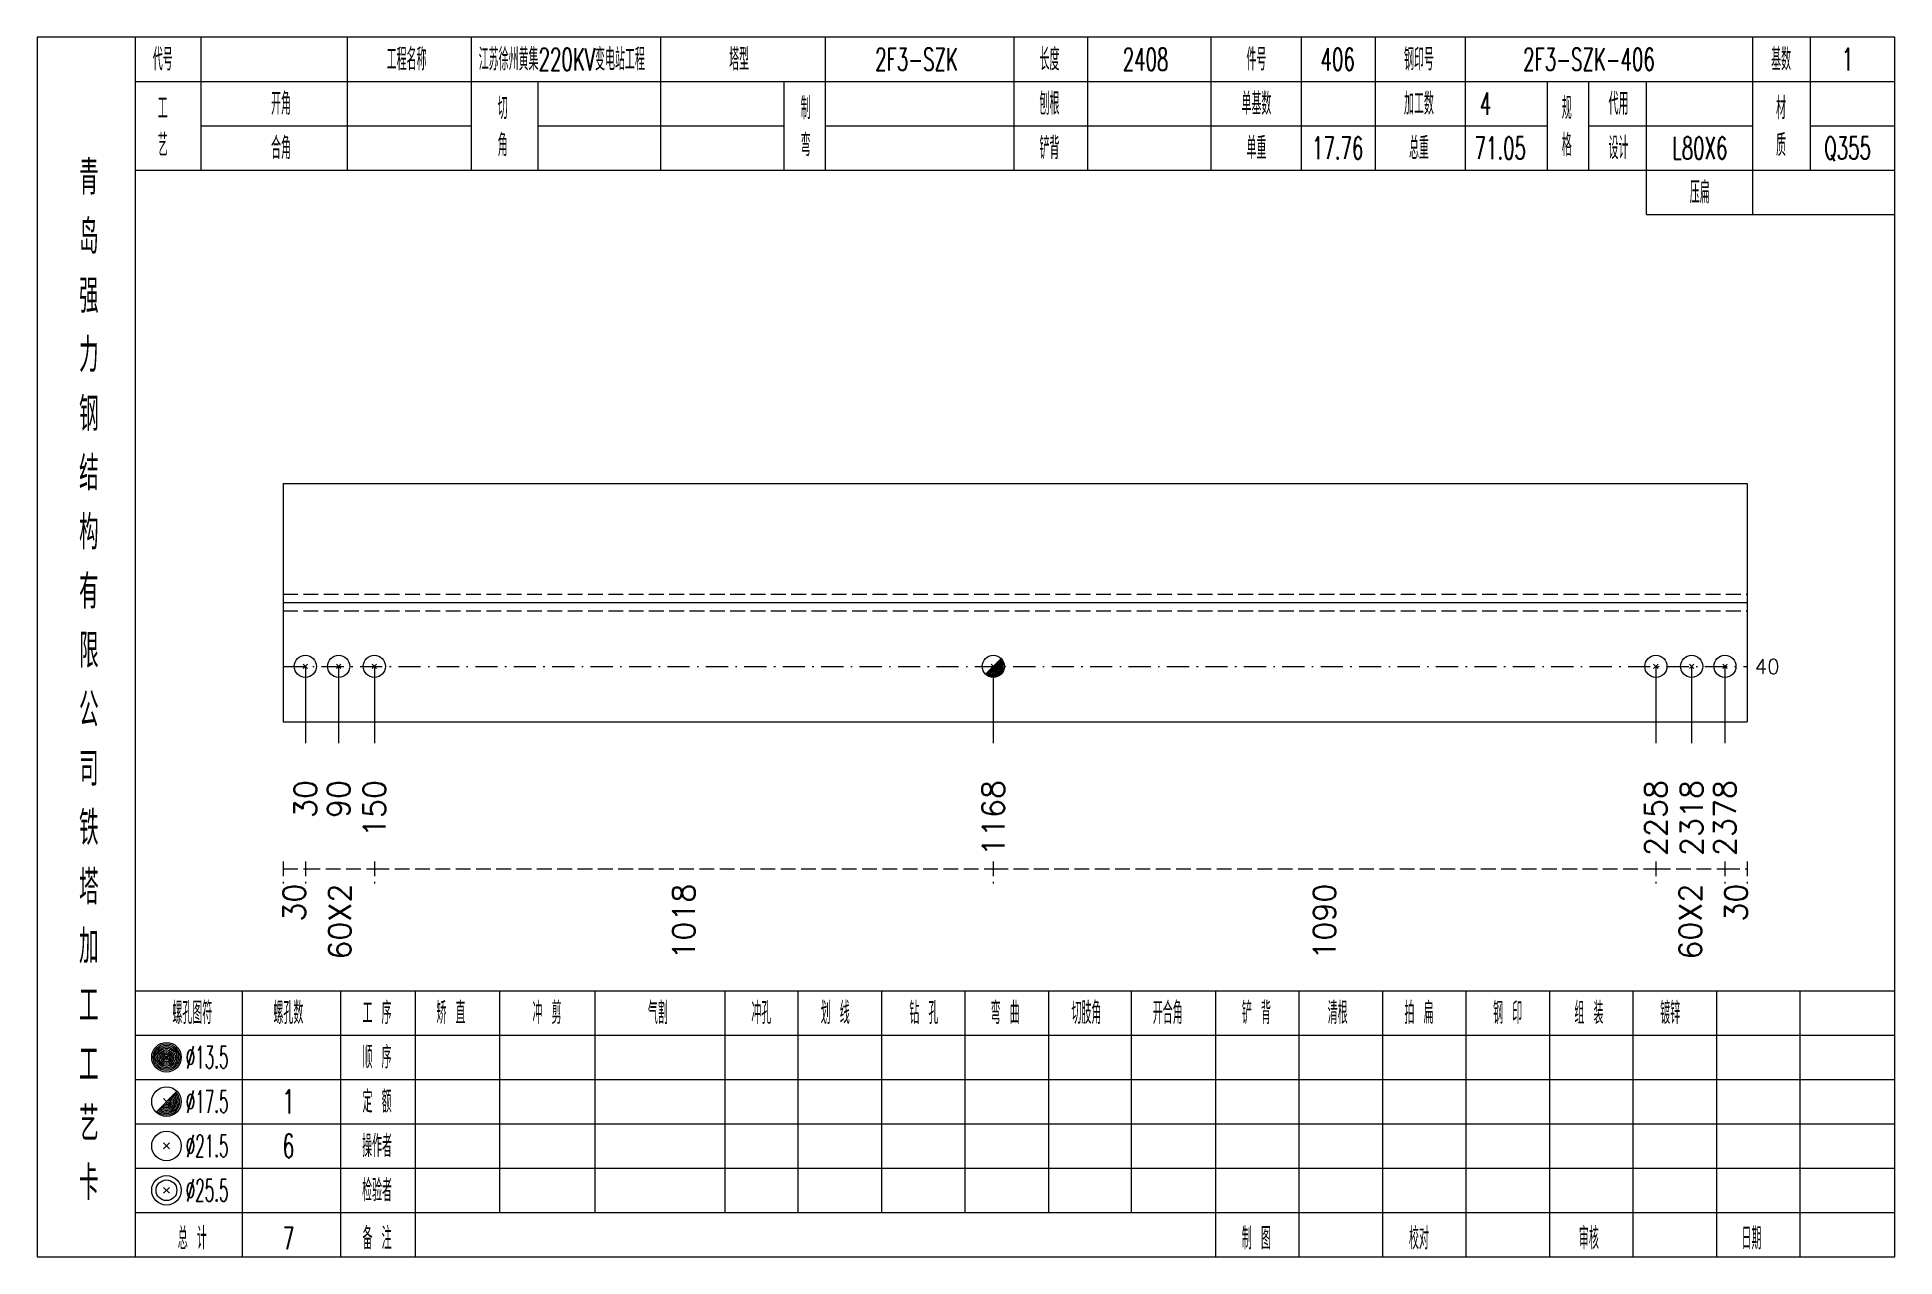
# Model space of a CAD drawing. Extents: x 0 to 4623, y -1159 to 4890.
# Drawn here: x 934.2 to 1185.6, y 2925 to 3090 of the extents above; entities that cross this region are included whole.
import ezdxf
from ezdxf.enums import TextEntityAlignment as Align

# ---------------------------------------------------------------- set-up
doc = ezdxf.new("R2010")
doc.units = 0
doc.header["$MEASUREMENT"] = 0
doc.linetypes.add('一点画线', pattern=[5.2, 3, -1, 0.2, -1])
doc.linetypes.add('虚线', pattern=[2.75, 2, -0.75])
doc.layers.get('0').update_dxf_attribs({"linetype": 'CONTINUOUS', "lineweight": 25})
for name, color, linetype, lineweight in [('1', 7, 'CONTINUOUS', 25), ('4', 7, 'CONTINUOUS', 25), ('5', 7, 'CONTINUOUS', 25)]:
    doc.layers.add(name, color=color, linetype=linetype, lineweight=lineweight)
doc.styles.get("Standard").update_dxf_attribs({"font": 'simplex.shx', "width": 0.7, "height": 3, "bigfont": 'gbhzfs.shx'})

msp = doc.modelspace()

# ---------------------------------------------------------------- texts
at = {"color": 7, "linetype": 'Continuous', "lineweight": 13}
msp.add_text('40', height=2, dxfattribs=at).set_placement((1166.6, 3004.875), align=Align.MIDDLE_LEFT)
at = {"color": 8, "linetype": 'Continuous', "lineweight": 9}
for s, p in [('30', (969, 2975.5)), ('60X2', (975.17, 2975.5)), ('1018', (1021.714, 2975.5)), ('1090', (1108.424, 2975.5)), ('60X2', (1157.93, 2975.5)), ('30', (1164.1, 2975.5))]:
    msp.add_text(s, height=3, rotation=90, dxfattribs=at).set_placement(p, align=Align.MIDDLE_RIGHT)
at = {"layer": '1', "color": 7, "linetype": 'Continuous', "lineweight": 13}
for s, p in [('30', (970.5, 2989.5)), ('90', (975, 2989.5)), ('150', (979.84, 2989.5)), ('1168', (1063.588, 2989.5)), ('2258', (1153.26, 2989.5)), ('2318', (1158.1, 2989.5)), ('2378', (1162.6, 2989.5))]:
    msp.add_text(s, height=3, rotation=90, dxfattribs=at).set_placement(p, align=Align.MIDDLE_RIGHT)
at = {"layer": '4', "color": 1, "linetype": 'Continuous', "lineweight": 13}
for s, height, width, p in [('代号', 3, 0.6, (951.2, 3087)), ('工程名称', 3, 0.6, (984.2, 3087)), ('江苏徐州黄集220KV变电站工程', 3, 0.6, (1005.2, 3087)), ('塔型', 3, 0.6, (1029.2, 3087)), ('2F3-SZK', 3, 0.6, (1053.2, 3087)), ('长度', 3, 0.6, (1071.2, 3087)), ('2408', 3, 0.6, (1084.2, 3087)), ('件号', 3, 0.6, (1099.2, 3087)), ('406', 3, 0.6, (1110.2, 3087)), ('钢印号', 3, 0.6, (1121.2, 3087)), ('2F3-SZK-406', 3, 0.6, (1144.2, 3087)), ('基数', 3, 0.6, (1170.2, 3087)), ('1', 3, 0.6, (1179.2, 3087)), ('开角', 3, 0.6, (967.2, 3081)), ('制', 3, 0.6, (1038.2, 3080.4)), ('刨根', 3, 0.6, (1071.2, 3081)), ('单基数', 3, 0.6, (1099.2, 3081)), ('加工数', 3, 0.6, (1121.2, 3081)), ('4', 3, 0.6, (1130.2, 3081)), ('规', 3, 0.6, (1141.2, 3080.4)), ('代用', 3, 0.6, (1148.2, 3081)), ('材', 3, 0.6, (1170.2, 3080.4)), ('工', 3, 0.6, (951.2, 3080.4)), ('切', 3, 0.6, (997.2, 3080.4)), ('艺', 3, 0.6, (951.2, 3075.4)), ('角', 3, 0.6, (997.2, 3075.4)), ('弯', 3, 0.6, (1038.2, 3075.4)), ('格', 3, 0.6, (1141.2, 3075.4)), ('质', 3, 0.6, (1170.2, 3075.4)), ('合角', 3, 0.6, (967.2, 3075)), ('铲背', 3, 0.6, (1071.2, 3075)), ('单重', 3, 0.6, (1099.2, 3075)), ('17.76', 3, 0.6, (1110.2, 3075)), ('总重', 3, 0.6, (1121.2, 3075)), ('71.05', 3, 0.6, (1132.2, 3075)), ('设计', 3, 0.6, (1148.2, 3075)), ('L80X6', 3, 0.6, (1159.2, 3075)), ('Q355', 3, 0.6, (1179.2, 3075)), ('青', 4.6, 0.8, (941.2, 3071)), ('压扁', 3, 0.6, (1159.2, 3069)), ('岛', 4.6, 0.8, (941.2, 3063)), ('强', 4.6, 0.8, (941.2, 3055)), ('力', 4.6, 0.8, (941.2, 3047)), ('钢', 4.6, 0.8, (941.2, 3039)), ('结', 4.6, 0.8, (941.2, 3031)), ('构', 4.6, 0.8, (941.2, 3023)), ('有', 4.6, 0.8, (941.2, 3015)), ('限', 4.6, 0.8, (941.2, 3007)), ('公', 4.6, 0.8, (941.2, 2999)), ('司', 4.6, 0.8, (941.2, 2991)), ('铁', 4.6, 0.8, (941.2, 2983)), ('塔', 4.6, 0.8, (941.2, 2975)), ('加', 4.6, 0.8, (941.2, 2967)), ('工', 4.6, 0.8, (941.2, 2959)), ('螺孔图符', 3, 0.6, (955.2, 2958)), ('螺孔数', 3, 0.6, (968.2, 2958)), ('工 序', 3, 0.6, (980.2, 2958)), ('矫 直', 3, 0.6, (990.2, 2958)), ('冲 剪', 3, 0.6, (1003.2, 2958)), ('气割', 3, 0.6, (1018.2, 2958)), ('冲孔', 3, 0.6, (1032.2, 2958)), ('划 线', 3, 0.6, (1042.2, 2958)), ('钻 孔', 3, 0.6, (1054.2, 2958)), ('弯 曲', 3, 0.6, (1065.2, 2958)), ('切肢角', 3, 0.6, (1076.2, 2958)), ('开合角', 3, 0.6, (1087.2, 2958)), ('铲 背', 3, 0.6, (1099.2, 2958)), ('清根', 3, 0.6, (1110.2, 2958)), ('拍 扁', 3, 0.6, (1121.2, 2958)), ('钢 印', 3, 0.6, (1133.2, 2958)), ('组 装', 3, 0.6, (1144.2, 2958)), ('镀锌', 3, 0.6, (1155.2, 2958)), ('工', 4.6, 0.8, (941.2, 2951)), ('%%C13.5', 3, 0.5, (957.2, 2952)), ('顺 序', 3, 0.6, (980.2, 2952)), ('%%C17.5', 3, 0.5, (957.2, 2946)), ('1', 3.2, 0.6, (968.2, 2946)), ('定 额', 3, 0.6, (980.2, 2946)), ('艺', 4.6, 0.8, (941.2, 2943)), ('%%C21.5', 3, 0.5, (957.2, 2940)), ('6', 3.2, 0.6, (968.2, 2940)), ('操作者', 3, 0.6, (980.2, 2940)), ('卡', 4.6, 0.8, (941.2, 2935)), ('%%C25.5', 3, 0.5, (957.2, 2934)), ('检验者', 3, 0.6, (980.2, 2934)), ('总 计', 3, 0.6, (955.2, 2927.5)), ('7', 3, 0.6, (968.2, 2927.5)), ('备 注', 3, 0.6, (980.2, 2927.5)), ('制 图', 3, 0.6, (1099.2, 2927.5)), ('校对', 3, 0.6, (1121.2, 2927.5)), ('审核', 3, 0.6, (1144.2, 2927.5)), ('日期', 3, 0.6, (1166.2, 2927.5))]:
    msp.add_text(s, height=height, dxfattribs=dict(at, width=width)).set_placement(p, align=Align.MIDDLE_CENTER)

# ---------------------------------------------------------------- blocks, each defined once
blk = doc.blocks.new('孔21.5')
at = {"layer": '5', "color": 7, "linetype": 'Continuous', "lineweight": 13}
for p, q in [((-0.2, -0.2), (0.2, 0.2)), ((-0.2, 0.2), (0.2, -0.2))]:
    blk.add_line(p, q, dxfattribs=at)
blk.add_circle((0, 0), 1, dxfattribs=at)
blk = doc.blocks.new('孔17.5')
at = {"layer": '5', "color": 7, "linetype": 'Continuous', "lineweight": 13}
for p, q in [((-0.707, -0.707), (0.707, 0.707)), ((-0.2, 0.2), (0.2, -0.2))]:
    blk.add_line(p, q, dxfattribs=at)
blk.add_circle((0, 0), 1, dxfattribs=at)
for radius in [0.9, 0.8, 0.7, 0.6, 0.5, 0.4, 0.3, 0.2, 0.1]:
    blk.add_arc((0, 0), radius, 225, 45, dxfattribs=at)

# ---------------------------------------------------------------- linework, layer by layer
at = {"color": 7, "linetype": 'Continuous', "lineweight": 18}
for p, q in [((967.5, 3029.625), (967.5, 2997.375)), ((967.5, 3029.625), (1165.6, 3029.625)), ((1165.6, 3029.625), (1165.6, 2997.375)), ((967.5, 3013.5), (1165.6, 3013.5))]:
    msp.add_line(p, q, dxfattribs=at)
at = {"color": 1, "linetype": '虚线', "lineweight": 18}
for p, q in [((967.5, 3014.625), (1165.6, 3014.625)), ((967.5, 3012.375), (1165.6, 3012.375))]:
    msp.add_line(p, q, dxfattribs=at)
at = {"color": 3, "linetype": '一点画线', "lineweight": 13}
msp.add_line((967.5, 3004.875), (1165.6, 3004.875), dxfattribs=at)
at = {"color": 7, "linetype": 'Continuous', "lineweight": 13}
for p, q in [((970.5, 3004.875), (970.5, 2994.5)), ((975, 3004.875), (975, 2994.5)), ((979.84, 3004.875), (979.84, 2994.5)), ((1063.588, 3004.875), (1063.588, 2994.5)), ((1153.26, 3004.875), (1153.26, 2994.5)), ((1158.1, 3004.875), (1158.1, 2994.5)), ((1162.6, 3004.875), (1162.6, 2994.5))]:
    msp.add_line(p, q, dxfattribs=at)
at = {"color": 8, "linetype": '虚线', "lineweight": 9}
for p, q in [((967.5, 2978.5), (967.5, 2975.5)), ((967.5, 2977.5), (970.5, 2977.5)), ((970.5, 2978.5), (970.5, 2975.5)), ((970.5, 2978.5), (970.5, 2975.5)), ((970.5, 2977.5), (979.84, 2977.5)), ((979.84, 2978.5), (979.84, 2975.5)), ((979.84, 2978.5), (979.84, 2975.5)), ((979.84, 2977.5), (1063.588, 2977.5)), ((1063.588, 2978.5), (1063.588, 2975.5)), ((1063.588, 2978.5), (1063.588, 2975.5)), ((1063.588, 2977.5), (1153.26, 2977.5)), ((1153.26, 2978.5), (1153.26, 2975.5)), ((1153.26, 2978.5), (1153.26, 2975.5)), ((1153.26, 2977.5), (1162.6, 2977.5)), ((1162.6, 2978.5), (1162.6, 2975.5)), ((1162.6, 2978.5), (1162.6, 2975.5)), ((1162.6, 2977.5), (1165.6, 2977.5)), ((1165.6, 2978.5), (1165.6, 2975.5))]:
    msp.add_line(p, q, dxfattribs=at)
at = {"layer": '1', "color": 7, "linetype": 'Continuous', "lineweight": 18}
msp.add_line((967.5, 2997.375), (1165.6, 2997.375), dxfattribs=at)
at = {"layer": '4', "color": 1, "linetype": 'Continuous', "lineweight": 18}
for p, q in [((947.5, 2925), (947.5, 3090)), ((956.4, 3072), (956.4, 3090)), ((976.2, 3072), (976.2, 3090)), ((993, 3072), (993, 3090)), ((1018.6, 3072), (1018.6, 3090)), ((1040.9, 3072), (1040.9, 3090)), ((1066.4, 3072), (1066.4, 3090)), ((1076.4, 3072), (1076.4, 3090)), ((1093.1, 3072), (1093.1, 3090)), ((1105.3, 3072), (1105.3, 3090)), ((1115.3, 3072), (1115.3, 3090)), ((1127.5, 3072), (1127.5, 3090)), ((1166.4, 3066), (1166.4, 3090)), ((1174.2, 3072), (1174.2, 3090)), ((947.5, 3084), (1185.6, 3084)), ((1002, 3072), (1002, 3084)), ((1035.3, 3072), (1035.3, 3084)), ((1138.6, 3072), (1138.6, 3084)), ((1144.2, 3072), (1144.2, 3084)), ((1152, 3066), (1152, 3084)), ((956.4, 3078), (993, 3078)), ((1002, 3078), (1035.3, 3078)), ((1040.9, 3078), (1138.6, 3078)), ((1144.2, 3078), (1166.4, 3078)), ((1174.2, 3078), (1185.6, 3078)), ((947.5, 3072), (1185.6, 3072)), ((1152, 3066), (1185.6, 3066)), ((947.5, 2961), (1185.6, 2961)), ((962, 2925), (962, 2961)), ((975.3, 2925), (975.3, 2961)), ((985.4, 2925), (985.4, 2961)), ((996.8, 2931), (996.8, 2961)), ((1009.7, 2931), (1009.7, 2961)), ((1027.3, 2931), (1027.3, 2961)), ((1037.2, 2931), (1037.2, 2961)), ((1048.5, 2931), (1048.5, 2961)), ((1059.8, 2931), (1059.8, 2961)), ((1071.1, 2931), (1071.1, 2961)), ((1082.3, 2931), (1082.3, 2961)), ((1093.7, 2931), (1093.7, 2961)), ((1105, 2931), (1105, 2961)), ((1116.3, 2931), (1116.3, 2961)), ((1127.6, 2931), (1127.6, 2961)), ((1138.9, 2931), (1138.9, 2961)), ((1150.2, 2931), (1150.2, 2961)), ((1161.5, 2931), (1161.5, 2961)), ((1172.8, 2931), (1172.8, 2961)), ((947.5, 2955), (1185.6, 2955)), ((947.5, 2949), (1185.6, 2949)), ((947.5, 2943), (1185.6, 2943)), ((947.5, 2937), (1185.6, 2937)), ((947.5, 2931), (1185.6, 2931)), ((1093.7, 2925), (1093.7, 2931)), ((1105, 2925), (1105, 2931)), ((1116.3, 2925), (1116.3, 2931)), ((1127.6, 2925), (1127.6, 2931)), ((1138.9, 2925), (1138.9, 2931)), ((1150.2, 2925), (1150.2, 2931)), ((1161.5, 2925), (1161.5, 2931)), ((1172.8, 2925), (1172.8, 2931))]:
    msp.add_line(p, q, dxfattribs=at)
at = {"layer": '4', "color": 7, "linetype": 'Continuous', "lineweight": 13}
for p, q in [((951.5, 2951.8), (951.9, 2952.2)), ((951.9, 2951.8), (951.5, 2952.2)), ((950.286, 2944.586), (953.114, 2947.414)), ((951.3, 2946.4), (952.1, 2945.6)), ((951.3, 2939.6), (952.1, 2940.4)), ((951.3, 2940.4), (952.1, 2939.6)), ((951.3, 2933.6), (952.1, 2934.4)), ((951.3, 2934.4), (952.1, 2933.6))]:
    msp.add_line(p, q, dxfattribs=at)
at = {"layer": '4', "color": 1, "linetype": 'Continuous', "lineweight": 18}
msp.add_lwpolyline([(934.2, 3090), (934.2, 2925), (1185.6, 2925), (1185.6, 3090)], close=True, dxfattribs=at)
at = {"layer": '4', "color": 7, "linetype": 'Continuous', "lineweight": 13}
for centre, radius in [((951.7, 2952), 2), ((951.7, 2952), 1.8), ((951.7, 2952), 1.6), ((951.7, 2952), 1.4), ((951.7, 2952), 1.2), ((951.7, 2952), 1), ((951.7, 2952), 0.8), ((951.7, 2952), 0.6), ((951.7, 2952), 0.4), ((951.7, 2952), 0.2), ((951.7, 2946), 2), ((951.7, 2940), 2), ((951.7, 2934), 2), ((951.7, 2934), 1.4)]:
    msp.add_circle(centre, radius, dxfattribs=at)
for radius in [1.8, 1.6, 1.4, 1.2, 1, 0.8, 0.6, 0.4, 0.2]:
    msp.add_arc((951.7, 2946), radius, 225, 45, dxfattribs=at)

# ---------------------------------------------------------------- block references
at = {"layer": '1', "color": 7, "linetype": 'Continuous', "lineweight": 13, "xscale": 1.5, "yscale": 1.5, "zscale": 1.5}
for name, p in [('孔21.5', (970.5, 3004.875)), ('孔21.5', (975, 3004.875)), ('孔21.5', (979.84, 3004.875)), ('孔17.5', (1063.588, 3004.875)), ('孔21.5', (1153.26, 3004.875)), ('孔21.5', (1158.1, 3004.875)), ('孔21.5', (1162.6, 3004.875))]:
    msp.add_blockref(name, p, dxfattribs=at)

msp.set_redraw_order([(e.dxf.handle, doc.entitydb.next_handle()) for e in msp.query("TEXT MTEXT ATTDEF DIMENSION ARC_DIMENSION")])  # texts and dimensions are drawn at this point

doc.saveas('drawing.dxf')
